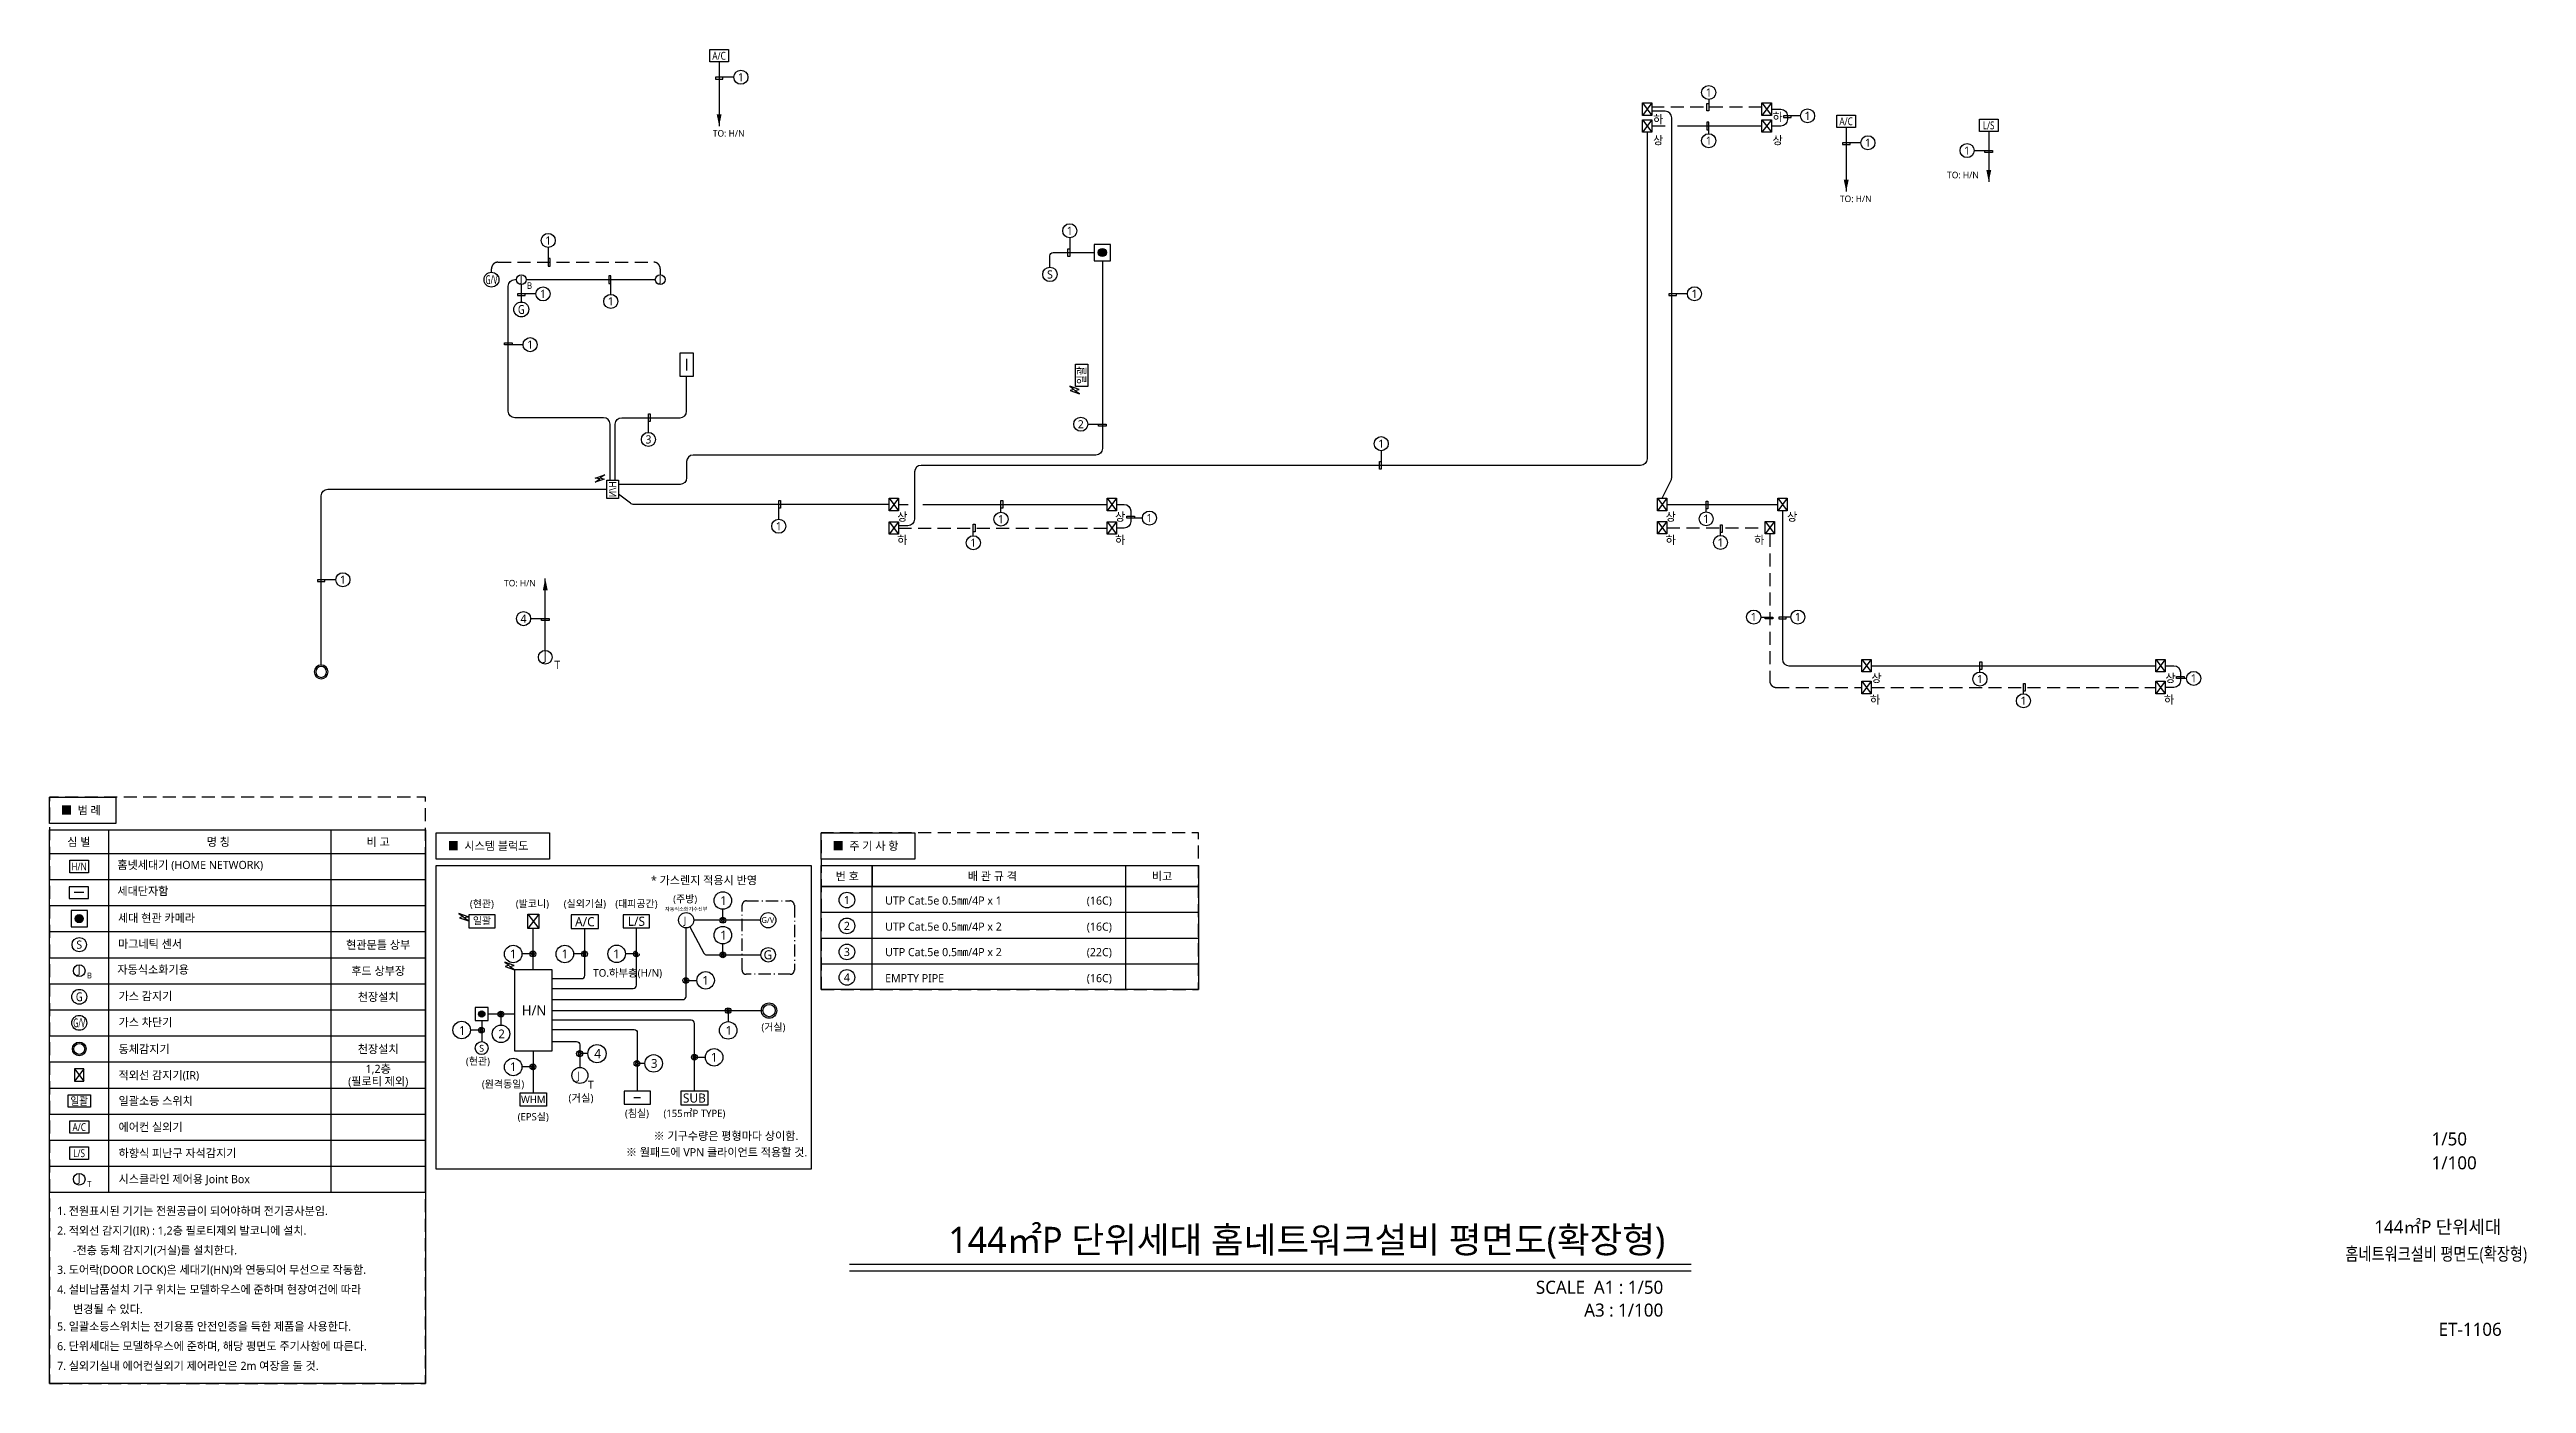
# Model space of a CAD drawing. Header units: millimetres. Extents: x 8480 to 294185, y -114350 to -87474.
# Drawn here: x 214155 to 252185, y -114350 to -93880 of the extents above; entities that cross this region are included whole.
import ezdxf
from ezdxf.enums import TextEntityAlignment as Align
from ezdxf.xclip import XClip

# ---------------------------------------------------------------- set-up
doc = ezdxf.new("R2010")
doc.units = ezdxf.units.MM
doc.header["$LTSCALE"] = 50
doc.header["$XCLIPFRAME"] = 2
doc.linetypes.add('DD6', pattern=[6, 3.75, -1, 0.25, -1])
doc.linetypes.add('H', pattern=[6, 4, -2])
for name, color, linetype in [('e-con', 1, 'Continuous'), ('E-SYM', 2, 'Continuous'), ('E-TEXT', 7, 'Continuous'), ('e-wire', 4, 'Continuous'), ('e-wire3s', 4, 'H'), ('E_SYM', 2, 'Continuous'), ('EZ-HN-TEXT', 2, 'Continuous'), ('HN', 1, 'Continuous'), ('J', 3, 'Continuous'), ('NOTE', 7, 'Continuous'), ('R', 6, 'Continuous'), ('SYM', 3, 'Continuous'), ('TEX', 3, 'Continuous'), ('TEXT', 2, 'Continuous'), ('title', 2, 'Continuous'), ('전열-E-SYM', 2, 'Continuous'), ('지시선', 1, 'Continuous'), ('천정', 4, 'Continuous'), ('통신단자함', 2, 'Continuous')]:
    doc.layers.add(name, color=color, linetype=linetype)
doc.styles.add('mg', font='malgun.ttf')

msp = doc.modelspace()

# ---------------------------------------------------------------- texts
at = {"layer": 'E-TEXT', "style": 'mg'}
msp.add_text('T', height=125, dxfattribs=at).set_placement((221906.1958107627, -103384.2230480068))
at = {"layer": 'TEX', "style": 'mg'}
for s, p in [('1', (224769.7165178779, -94304.94417088297)), ('1', (239629.4453653237, -94538.70188037053, 2.135219351799583e-09)), ('하', (238853.4416289856, -94947.90684065086, 2.135219351799583e-09)), ('하', (240688.4416289893, -94912.15406770117, 2.135219351799583e-09)), ('1', (241147.0702572611, -94896.81747693734, 2.135219351799583e-09)), ('상', (238853.4416289856, -95268.83422325234, 2.135219351799583e-09)), ('1', (239629.4453653237, -95278.80105876594, 2.135219351799583e-09)), ('상', (240688.4416289893, -95268.83422324757, 2.135219351799583e-09)), ('1', (242074.7165179354, -95309.94417087319)), ('1', (243596.3428206099, -95430.10697928259)), ('1', (221812.1542843921, -96809.41381170205)), ('1', (229818.7507581233, -96661.23859905875)), ('1', (221731.7985272231, -97628.6987311712)), ('1', (222772.6596032416, -97744.03878475027)), ('1', (239410.6969622386, -97627.9065662327)), ('1', (221533.9483082738, -98408.51724897198)), ('2', (229987.943677817, -99629.87563993024, 1.50000000213522)), ('3', (223349.9679487816, -99862.54034449968)), ('1', (234601.4453651184, -99928.03128792474)), ('1', (225350.9139220666, -101194.2597708369, 2.135219351799583e-09)), ('상', (227248.8655716631, -101046.7440209838, 2.135219351799583e-09)), ('1', (228763.4674386245, -101086.515083101, 2.135219351799583e-09)), ('상', (230592.865571663, -101046.744020972, 2.135219351799583e-09)), ('1', (231042.5270468851, -101069.4630385662)), ('상', (239046.3655717047, -101046.7440209838, 2.135219351799583e-09)), ('1', (239590.8829617104, -101081.4277762033, 2.135219351799583e-09)), ('상', (240911.9676928036, -101046.7440209838, 2.135219351799583e-09)), ('하', (227248.8655716631, -101403.4241765302, 2.135219351799583e-09)), ('1', (228338.856798772, -101448.4639244968, 2.135219351799583e-09)), ('하', (230592.865571663, -101403.4241765184, 2.135219351799583e-09)), ('하', (239046.3655717047, -101403.4241765302, 2.135219351799583e-09)), ('1', (239810.9674386661, -101444.1685976106, 2.135219351799583e-09)), ('하', (240406.4492517095, -101403.4241765302, 2.135219351799583e-09)), ('1', (218659.1529039276, -102015.8766422034)), ('4', (221432.9682231947, -102612.961419419)), ('1', (240320.4199416051, -102588.5106915836, 2.135219334675753e-09)), ('1', (240997.8556235963, -102588.5106915836, 2.135219334675753e-09)), ('하', (242183.8655717209, -103854.5865099238, 2.135219351799583e-09)), ('상', (242205.4676928198, -103521.7440209955, 2.135219351799583e-09)), ('1', (243794.3356671985, -103540.219206467, 2.135219351799583e-09)), ('1', (244462.2765116714, -103873.0616954069, 2.135219351799583e-09)), ('하', (246697.8655717209, -103854.5865099121, 2.135219351799583e-09)), ('상', (246719.4676928198, -103521.7440209839, 2.135219351799583e-09)), ('1', (247075.8384751183, -103529.9098623384))]:
    msp.add_text(s, height=125, dxfattribs=at).set_placement(p, align=Align.MIDDLE)
at = {"layer": 'TEX', "color": 3, "style": 'mg', "width": 0.9}
msp.add_text('B', height=100, dxfattribs=at).set_placement((221525.139832005, -97501.87387260603), align=Align.MIDDLE)
at = {"layer": 'TEXT', "linetype": 'Continuous', "style": 'mg'}
for p in [(224581.8187377373, -95165.51103535376), (243532.8175855452, -95805.3568712952), (241886.8187377948, -96170.51103534398), (221376.3600061085, -102068.3592573359)]:
    msp.add_text('TO: H/N', height=100, dxfattribs=at).set_placement(p, align=Align.MIDDLE)
at = {"layer": 'TEXT', "color": 2, "style": 'mg'}
msp.add_text('144㎡P 단위세대 홈네트워크설비 평면도(확장형)', height=400, dxfattribs=at).set_placement((238961.6545742195, -112346.3036712737), align=Align.RIGHT)
for s, p in [('SCALE  A1 : 1/50', (238931.4774729044, -112873.847180628)), ('A3 : 1/100', (238931.4774729044, -113223.847180628))]:
    msp.add_text(s, height=200, dxfattribs=at).set_placement(p, align=Align.MIDDLE_RIGHT)
at = {"layer": 'title', "color": 2, "style": 'mg'}
for s, p in [('1/50', (250728.6000151102, -110597.1089837116)), ('1/100', (250728.6000151102, -110964.2690235204))]:
    msp.add_text(s, height=200.000000000001, dxfattribs=at).set_placement(p, align=Align.MIDDLE_LEFT)
msp.add_text('144㎡P 단위세대 ', height=200.000000000001, dxfattribs=at).set_placement((250857.0698694469, -111948.578431451), align=Align.MIDDLE_CENTER)
at = {"layer": 'title', "color": 2, "style": 'mg', "width": 0.8}
msp.add_text('홈네트워크설비 평면도(확장형)', height=200.000000000001, dxfattribs=at).set_placement((250798.9021285659, -112361.6527711825), align=Align.MIDDLE_CENTER)
at = {"layer": 'title', "style": 'mg'}
msp.add_text('ET-1106', height=200, dxfattribs=at).set_placement((251320.5363291489, -113519.354305431), align=Align.MIDDLE_CENTER)

# ---------------------------------------------------------------- blocks, each defined once
blk = doc.blocks.new('홈넷세대기 블럭')
at = {"layer": 'E-SYM'}
blk.add_lwpolyline([(80517.52670027985, 189973.8928177827), (80867.52670027985, 189973.8928177827), (80867.52670027985, 190201.3928177827), (80517.52670027985, 190201.3928177827)], close=True, dxfattribs=at)
at = {"layer": 'E-SYM', "color": 1, "style": 'mg', "width": 0.9}
blk.add_text('H/N', height=140, dxfattribs=at).set_placement((80692.52670027985, 190087.6428177827), align=Align.MIDDLE_CENTER)
blk = doc.blocks.new('100-89')
at = {"layer": 'E-SYM', "linetype": 'Continuous'}
blk.add_circle((0, 0), 150, dxfattribs=at)
at = {"layer": 'e-con', "linetype": 'Continuous', "style": 'mg'}
blk.add_text('J', height=200, dxfattribs=at).set_placement((0, 0), align=Align.MIDDLE)
blk = doc.blocks.new('A$C6D592EF3')
at = {"layer": 'SYM', "color": 2}
for radius in [105.0000000001026, 84.00000000008208]:
    blk.add_circle((132.5807033714664, 160.1616563954335, 1.432334999994997e-09), radius, dxfattribs=at)
blk = doc.blocks.new('A$C4bec3cc4')
at = {"layer": 'SYM', "color": 4, "ltscale": 3}
blk.add_blockref('A$C6D592EF3', (-237.5807033715537, -160.1616563954303, -1.432334999994898e-09), dxfattribs=at)
blk = doc.blocks.new('에어컨 실외기')
at = {"layer": 'SYM', "color": 2, "elevation": -6.750741089366483e-07}
blk.add_lwpolyline([(-332052.3284605891, 105245.3959296115), (-331763.7189115224, 105245.3959296115), (-331763.7189115224, 105054.6040703885), (-332052.3284605891, 105054.6040703885)], close=True, dxfattribs=at)
at = {"layer": 'SYM', "color": 1, "style": 'mg', "width": 0.8}
blk.add_text('A/C', height=120.1607643991567, dxfattribs=at).set_placement((-331910, 105150), align=Align.MIDDLE_CENTER)
blk = doc.blocks.new('50AR')
at = {"layer": '천정', "linetype": 'Continuous'}
blk.add_lwpolyline([(0, 0, 75, 0, 0), (180.2009621336838, 0, 0, 0, 0)], format="xyseb", dxfattribs=at)
blk = doc.blocks.new('A$C5b1b9f38')
at = {"layer": '천정', "linetype": 'Continuous', "xscale": -1}
blk.add_blockref('50AR', (180.2009621337056, 0), dxfattribs=at)
blk = doc.blocks.new('하향식 피난구 자석감지기')
at = {"layer": 'SYM', "color": 2, "elevation": -6.750741089366483e-07}
blk.add_lwpolyline([(-331372.3284605891, 105245.3959296115), (-331083.7189115224, 105245.3959296115), (-331083.7189115224, 105054.6040703885), (-331372.3284605891, 105054.6040703885)], close=True, dxfattribs=at)
at = {"layer": 'SYM', "color": 1, "style": 'mg', "width": 0.8}
blk.add_text('L/S', height=120.1607643991567, dxfattribs=at).set_placement((-331230, 105150), align=Align.MIDDLE_CENTER)
blk = doc.blocks.new('가스 감지기')
at = {"layer": 'SYM', "color": 2}
blk.add_circle((-336270.6627018001, 111089.2047672422, 1.6392847125e-06), 114.3062539447719, dxfattribs=at)
at = {"layer": 'TEX', "color": 1, "style": 'mg', "width": 0.8}
blk.add_text('G', height=135, dxfattribs=at).set_placement((-336270.6627018001, 111089.2047672422, 1.6392847125e-06), align=Align.MIDDLE)
blk = doc.blocks.new('50J')
at = {"layer": 'J'}
blk.add_circle((0, 75), 75, dxfattribs=at)
at = {"layer": 'J', "style": 'mg', "width": 1.5}
blk.add_text('J', height=97.5, dxfattribs=at).set_placement((-1.582120506165666, 31.53265260341141), align=Align.CENTER)
blk = doc.blocks.new('가스 차단기')
at = {"layer": 'SYM', "color": 2}
blk.add_circle((-336270.6627018001, 111509.2047672422, 1.6392847125e-06), 114.3062539447719, dxfattribs=at)
at = {"layer": 'TEX', "color": 1, "style": 'mg', "width": 0.5}
blk.add_text('G/V', height=135, dxfattribs=at).set_placement((-336270.6627018001, 111509.2047672422, 1.6392847125e-06), align=Align.MIDDLE)
blk = doc.blocks.new('A$C49EC5F35')
at = {"layer": 'SYM', "color": 1, "elevation": 2.135219351799583e-09}
blk.add_lwpolyline([(144.0001487655099, 192.0000549711258), (0.0001487655099481344, 192.0000549711258), (0.0001487655099481344, 5.497112579178065e-05), (144.0001487655099, 5.497112579178065e-05)], close=True, dxfattribs=at)
at = {"layer": 'SYM', "color": 1}
for points in [[(0.0001487655099481344, 192.0000549711258), (144.0001487655099, 5.497112579178065e-05)], [(144.0001487655099, 192.0000549711258), (0.0001487655099481344, 5.497112579178065e-05)]]:
    blk.add_lwpolyline(points, dxfattribs=at)
blk = doc.blocks.new('A$Cccbf2acf')
at = {"layer": 'SYM', "color": 4, "ltscale": 3}
blk.add_blockref('A$C49EC5F35', (-144.0001487655099, -192.0000549711258), dxfattribs=at)
blk = doc.blocks.new('EFCL')
at = {"layer": 'SYM'}
h = blk.add_hatch(color=6, dxfattribs=at)
edge = h.paths.add_edge_path()
edge.add_arc((0, 0), 150, 0, 360)
at = {"layer": 'SYM', "color": 6}
blk.add_lwpolyline([(-300, -300), (300, -300), (300, 300), (-300, 300)], close=True, dxfattribs=at)
blk.add_circle((0, 0), 150, dxfattribs=at)
blk.add_circle((0, 0), 150, dxfattribs=at)
blk = doc.blocks.new('A$C6a344dfd')
at = {"layer": 'SYM', "color": 3}
blk.add_circle((0, 110.8713188571419), 110.8713188571428, dxfattribs=at)
at = {"layer": 'SYM', "color": 3, "style": 'mg'}
blk.add_text('S', height=125, dxfattribs=at).set_placement((0, 110.8713188571419), align=Align.MIDDLE)
blk = doc.blocks.new('100-57')
at = {"layer": 'E-SYM', "linetype": 'Continuous'}
blk.add_line((-125.0000000000008, 150), (125.0000000000008, 150), dxfattribs=at)
at = {"layer": 'E-SYM'}
blk.add_lwpolyline([(-250, 0), (250, 0), (250, 300), (-250, 300)], close=True, dxfattribs=at)
blk = doc.blocks.new('F19')
at = {"layer": 'E_SYM', "elevation": -8.42717512655916e-09}
blk.add_lwpolyline([(-2.138609384672733, 1.190859187991009), (2.138609384672748, 1.190859187991009), (2.138609384672748, -1.190859187976457), (-2.138609384672733, -1.190859187976457)], close=True, dxfattribs=at)
at = {"layer": 'TEX', "color": 1, "style": 'mg', "width": 0.9}
blk.add_text('일괄', height=1.500006875582806, dxfattribs=at).set_placement((0, 7.275957614183426e-12), align=Align.MIDDLE_CENTER)
blk = doc.blocks.new('HN')
at = {"layer": 'E_SYM'}
blk.add_lwpolyline([(52707.29722993978, -39358.24764285458), (52995.90677900641, -39358.24764285458), (52995.90677900641, -39549.0395020776), (52707.29722993978, -39549.0395020776)], close=True, dxfattribs=at)
at = {"layer": 'TEXT', "color": 1, "style": 'mg', "width": 0.8}
blk.add_text('H/N', height=120.1607643991567, dxfattribs=at).set_placement((52849.62569052883, -39453.6435724661, 6.750741089366483e-07), align=Align.MIDDLE_CENTER)
blk = doc.blocks.new('NOTE-1')
at = {"layer": 'NOTE', "color": 1}
for p, q in [((409293.6464656417, -123120.4602976764), (409293.646465639, -117560.5063146129)), ((409293.646465639, -117560.5063146129), (415065.1048469289, -117560.5063146129)), ((410205.3630134824, -123120.4602976764), (410205.363013465, -117560.5063146129)), ((413614.6122602645, -117560.5063146129), (413614.6122602844, -123120.4602976764)), ((415065.1048469289, -117560.5063146129), (415065.1048469336, -123120.4602976764)), ((409293.646465639, -117920.5033350983), (415065.1048469297, -117920.5033350983)), ((415065.1048469341, -123120.4602976764), (415065.1048469305, -117920.5033350983)), ((409293.646465639, -118320.5000245276), (415065.1048469305, -118320.5000245276)), ((409293.6464656427, -118720.496713956), (415065.1048469343, -118720.496713956)), ((409293.6464656427, -119120.4934033844), (415065.1048469343, -119120.4934033844)), ((409293.6464656427, -119520.4900928137), (415065.1048469343, -119520.4900928137)), ((409293.6464656423, -119920.4867822438), (415065.1048469339, -119920.4867822438)), ((409293.6464656423, -120320.4834716723), (415065.1048469339, -120320.4834716723)), ((409293.6464656423, -120720.4801611024), (415065.1048469339, -120720.4801611024)), ((409293.6464656423, -121120.4768505308), (415065.1048469339, -121120.4768505308)), ((409293.6464656412, -121520.4735399609), (415065.1048469328, -121520.4735399609)), ((409293.6464656434, -121920.470229391), (415065.104846935, -121920.470229391)), ((409293.6464656438, -121920.470229391), (415065.1048469354, -121920.470229391)), ((409293.6464656438, -122320.4669188211), (415065.1048469354, -122320.4669188211)), ((409293.6464656602, -122720.4636082479), (415065.1048469517, -122720.4636082479)), ((410075.3630134693, -126797.4903529008), (410075.3630134693, -127117.4877044441)), ((410075.3630134693, -127117.4877044441), (410075.3630134693, -126797.4903529008)), ((413966.8381738906, -126797.4903529008), (413966.8381738906, -127117.4877044441)), ((409293.6464656429, -127117.4877044441), (415085.104846934, -127117.4877044441)), ((409293.6464656432, -128699.0921638011), (409293.6464656429, -127117.4877044441)), ((410075.3630134692, -128699.0921638011), (410075.3630134693, -127117.4877044441)), ((413966.8381738906, -127117.4877044441), (413966.8381738906, -128699.0921638011)), ((415085.104846934, -127117.4877044441), (415085.104846934, -128699.0921638011)), ((415085.104846935, -127517.4843938733), (409293.6464656429, -127517.4843938733)), ((415085.104846935, -127917.4810833025), (409293.6464656429, -127917.4810833025)), ((415085.104846935, -128308.2866235518), (409293.6464656429, -128308.2866235518)), ((415085.104846935, -128699.0921638011), (409293.6464656429, -128699.0921638011))]:
    blk.add_line(p, q, dxfattribs=at)
for points in [[(409293.646465639, -117057.3063146129), (410311.3853114761, -117057.3063146129), (410311.3853114761, -117460.5063146129), (409293.646465639, -117460.5063146129)], [(409293.6464656439, -123120.4602976764), (415065.1048469474, -123120.4602976764), (415065.1048469486, -126054.1396934734), (409293.6464656447, -126054.1396934734)], [(409293.6464656416, -126294.2903529008), (410731.3853114787, -126294.2903529008), (410731.3853114787, -126697.4903529008), (409293.6464656416, -126697.4903529008)], [(409293.6464656416, -126797.4903529008), (415085.1048469336, -126797.4903529008), (415085.1048469336, -127117.4877044441), (409293.6464656416, -127117.4877044441)]]:
    blk.add_lwpolyline(points, close=True, dxfattribs=at)
for centre in [(409687.6948801335, -127326.629471352), (409687.6948801335, -127722.7471853306), (409687.6948801335, -128122.7438747599), (409687.6948801335, -128513.5494150092)]:
    blk.add_circle(centre, 119.9990068287267, dxfattribs=at)
at = {"layer": 'SYM', "color": 2, "linetype": 'Continuous', "xscale": 0.5992808219178083, "yscale": 0.5992808219178083, "zscale": 0.5992808219178083, "rotation": 180}
blk.add_blockref('100-57', (409744.1814230247, -118430.6062459541), dxfattribs=at)
at = {"layer": 'SYM', "color": 2, "xscale": 0.4166697985492647, "yscale": 0.4166697985492647, "zscale": 0.4166697985492647, "rotation": 270}
blk.add_blockref('EFCL', (409749.5047395539, -118920.4950586702), dxfattribs=at)
at = {"layer": 'SYM', "color": 3}
for name, p in [('A$C6a344dfd', (409749.5047395539, -119431.3630669557)), ('가스 감지기', (746020.167441354, -231209.6898942002, -1.6392847125e-06)), ('가스 차단기', (746020.167441354, -232029.6865836287, -1.6392847125e-06))]:
    blk.add_blockref(name, p, dxfattribs=at)
at = {"layer": 'SYM', "color": 2}
for name, p, xscale, yscale, zscale in [('100-89', (409749.5047395539, -119720.4884375279), 0.6, 0.6, 0.6), ('F19', (409749.5047395539, -121720.4718846751), 80.1068090787717, 80.1068090787717, 80.1068090787717), ('100-89', (409749.5047395668, -122920.4619529629), 0.6, 0.6, 0.6)]:
    blk.add_blockref(name, p, dxfattribs=dict(at, xscale=xscale, yscale=yscale, zscale=zscale))
at = {"layer": 'SYM', "color": 4}
for name, p in [('A$C4bec3cc4', (409854.504739554, -120920.4785058166)), ('A$Cccbf2acf', (409821.5047395539, -121224.475195245)), ('에어컨 실외기', (741659.5047395551, -227270.4685741052))]:
    blk.add_blockref(name, p, dxfattribs=at)
at = {"layer": 'SYM', "color": 4, "transparency": 33554687}
blk.add_blockref('하향식 피난구 자석감지기', (740977.5284256183, -227670.4652635345, 6.750741089366483e-07), dxfattribs=at)
at = {"layer": '전열-E-SYM'}
blk.add_blockref('HN', (356897.9027350785, -78667.00415770915), dxfattribs=at)
at = {"layer": 'TEX', "style": 'mg'}
for s, p in [('■  범 례', (409469.7958216447, -117258.9063146129)), ('■  주 기 사 항', (409469.7958216473, -126495.8903529008))]:
    blk.add_text(s, height=125, dxfattribs=at).set_placement(p, align=Align.MIDDLE_LEFT)
for s, height, p in [('심 벌', 125, (409744.1814230249, -117740.5048248549)), ('명 칭', 125, (411884.9876368651, -117740.5048248557)), ('비 고', 125, (414339.8585535971, -117740.5048248557)), ('현관문틀 상부', 125, (414339.8585536003, -119320.491748099)), ('B', 90, (409906.0162114149, -119793.9644027652)), ('후드 상부장', 125, (414339.8585536007, -119720.4884375278)), ('천장설치', 125, (414339.8585536008, -120120.4851269572)), ('천장설치', 125, (414339.8585536002, -120920.4785058174)), ('1,2층', 125, (414339.858553601, -121227.7266490071)), ('(필로티 제외)', 125, (414339.858553601, -121421.3365607225)), ('T', 90, (409906.0162114279, -122993.9379182003)), ('배 관 규 격', 125, (411921.10059368, -126957.4890286724)), ('비고', 125, (414525.9715104121, -126957.4890286724)), ('1', 125, (409687.6948801335, -127326.629471352)), ('2', 125, (409687.6948801335, -127722.7471853306)), ('3', 125, (409687.6948801335, -128122.7438747599)), ('4', 125, (409687.6948801335, -128513.5494150092))]:
    blk.add_text(s, height=height, dxfattribs=at).set_placement(p, align=Align.MIDDLE)
for s, p in [('홈넷세대기 (HOME NETWORK)', (410335.2112950885, -118159.7729643615)), ('세대단자함', (410335.2112950885, -118559.7696537907)), ('세대 현관 카메라', (410344.7266374744, -118973.5859701941)), ('마그네틱 센서', (410344.7266374744, -119371.6914251855)), ('자동식소화기용', (410335.2112950926, -119766.0789998672)), ('가스 감지기 ', (410353.6193728912, -120173.2688006252)), ('가스 차단기', (410353.6193728917, -120573.2654900554)), ('동체감지기', (410353.6193728915, -120986.7103731273)), ('적외선 감지기(IR)', (410353.6193728915, -121386.7070625557)), ('일괄소등 스위치', (410353.619372891, -121781.0424431277)), ('에어컨 실외기', (410353.6193728934, -122183.1258576344)), ('하향식 피난구 자석감지기', (410353.6193728934, -122583.1225470645)), ('시스클라인 제어용 Joint Box', (410353.6193729081, -122981.0325114172)), ('1. 전원표시된 기기는 전원공급이 되어야하며 전기공사분임.', (409409.2734510278, -123468.9177651661)), ('2. 적외선 감지기(IR) : 1,2층 필로티제외 발코니에 설치.', (409409.2734510278, -123771.205224078)), ('-전층 동체 감지기(거실)를 설치한다.', (409654.5890747972, -124073.2094460195)), ('3. 도어락(DOOR LOCK)은 세대기(HN)와 연동되어 무선으로 작동함.', (409409.2734510278, -124372.2023167039)), ('4. 설비납품설치 기구 위치는 모델하우스에 준하며 현장여건에 따라', (409409.2734510278, -124674.4897756158)), ('5. 일괄소등스위치는 전기용품 안전인증을 득한 제품을 사용한다.', (409409.2734510278, -125242.341164089)), ('변경될 수 있다.', (409654.5890747972, -124976.4939975573)), ('6. 단위세대는 모델하우스에 준하며, 해당 평면도 주기사항에 따른다.', (409409.2734510278, -125544.6286230009)), ('7. 실외기실내 에어컨실외기 제어라인은 2m 여장을 둘 것.', (409409.2734510278, -125846.9160819129)), ('번 호', (409514.7233456747, -127024.5685766892)), ('UTP Cat.5e 0.5㎜/4P x 1', (410274.7276038475, -127396.9985268908)), ('(16C) ', (413369.7492898944, -127397.5352363825)), ('UTP Cat.5e 0.5㎜/4P x 2', (410274.7276038475, -127796.9952163201)), ('(16C) ', (413369.7492898944, -127797.5319258118)), ('UTP Cat.5e 0.5㎜/4P x 2', (410274.7276038475, -128187.8007565693)), ('(22C) ', (413369.7492898944, -128188.337466061)), ('EMPTY PIPE', (410274.7276038475, -128587.7974459987)), ('(16C) ', (413369.7492898944, -128588.3341554903))]:
    blk.add_text(s, height=125, dxfattribs=at).set_placement(p)
blk = doc.blocks.new('NOTE-2')
at = {"layer": 'SYM'}
h = blk.add_hatch(color=6, dxfattribs=at)
edge = h.paths.add_edge_path()
edge.add_arc((409990.9307834344, -131382.9099396026), 49.55663994825605, 0, 360)
at = {"color": 1}
for p, q in [((413693.2609337254, -129944.7879739132), (413693.2609337254, -129776.2273083726)), ((413693.2609337254, -130475.8758665534), (413693.2609337254, -130307.3152010127)), ((410777.9966585618, -130461.2825904088), (410609.4359930221, -130461.2825904088)), ((411569.8941099788, -130461.2825904088), (411401.333444439, -130461.2825904088)), ((413125.5864642494, -130866.5520029407), (413294.1471297891, -130866.5520029407)), ((410286.4513714365, -131384.5196233787), (410286.4513714365, -131553.0802889193)), ((413775.7607564597, -131331.5124484089), (413775.7607564597, -131500.0731139496)), ((409986.0992071126, -131628.9139654109), (409817.5385415729, -131628.9139654109)), ((410777.99665856, -132195.305911734), (410609.4359930203, -132195.305911734)), ((411620.3751502882, -131990.742719295), (411493.9898633535, -131990.742719295)), ((412495.9147897356, -132140.8136422185), (412374.583910092, -132140.8136422185)), ((413256.1897243052, -132046.7089245704), (413424.7503898449, -132046.7089245704))]:
    blk.add_line(p, q, dxfattribs=at)
at = {"color": 1, "transparency": 33554687}
blk.add_line((412366.623137723, -130459.6729066345), (412198.0624721831, -130459.6729066345), dxfattribs=at)
blk.add_circle((412366.623137723, -130459.6729066362), 44.27479703989329, dxfattribs=at)
at = {"color": 1}
for centre, radius, start, end in [((413693.2609337254, -129944.7879739132), 22.13739852084167, 0, 180), ((413693.2609337254, -129944.7879739132), 22.13739852084167, 180, 0), ((410777.9966585618, -130461.2825904088), 22.13739852082537, 90, 270), ((410777.9966585618, -130461.2825904088), 22.13739852082537, 270, 90), ((411569.8941099788, -130461.2825904088), 22.13739852082537, 90, 270), ((411569.8941099788, -130461.2825904088), 22.13739852082537, 270, 90), ((413693.2609337254, -130475.8758665534), 22.13739852084167, 0, 180), ((413693.2609337254, -130475.8758665534), 22.13739852084167, 180, 0), ((413125.5864642494, -130866.5520029407), 22.13739852082537, 90, 270), ((413125.5864642494, -130866.5520029407), 22.13739852082537, 270, 90), ((410286.4513714365, -131384.5196233769), 22.13739852084167, 0, 180), ((410286.4513714365, -131384.5196233769), 22.13739852084167, 180, 0), ((413775.7607564597, -131331.5124484089), 22.13739852084167, 0, 180), ((413775.7607564597, -131331.5124484089), 22.13739852084167, 180, 0), ((409986.0992071126, -131628.9139654109), 22.13739852082537, 90, 270), ((409986.0992071126, -131628.9139654109), 22.13739852082537, 270, 90), ((410777.99665856, -132195.305911734), 22.13739852082537, 90, 270), ((410777.99665856, -132195.305911734), 22.13739852082537, 270, 90), ((411493.9898633535, -131990.742719295), 23.05959927315174, 90, 270), ((411493.9898633535, -131990.742719295), 23.05959927315174, 270, 90), ((412374.583910092, -132140.8136422185), 22.13739852082537, 90, 270), ((412374.583910092, -132140.8136422185), 22.13739852082537, 270, 90), ((413256.1897243052, -132046.7089245704), 22.13739852082537, 90, 270), ((413256.1897243052, -132046.7089245704), 22.13739852082537, 270, 90)]:
    blk.add_arc(centre, radius, start, end, dxfattribs=at)
at = {"color": 1, "transparency": 33554687}
for start, end in [(90, 270), (270, 90)]:
    blk.add_arc((412366.623137723, -130459.6729066345), 22.13739852082537, start, end, dxfattribs=at)
at = {"layer": 'e-wire'}
blk.add_lwpolyline([(413256.1897243052, -132567.07807191), (413256.1897243052, -131526.3397772309, 0.414213562373095), (413206.1897243052, -131476.3397772309), (411073.1346375806, -131476.3397772309)], format="xyb", dxfattribs=at)
at = {"layer": 'EZ-HN-TEXT', "color": 1}
for points in [[(409648.5736839507, -129904.6566433672), (409787.4212300287, -129953.6751238692), (409713.7617267325, -129903.1544352936), (409784.2279485674, -129890.4879846014), (409639.0118572564, -129839.2211646856), (409707.591394808, -129886.2576678422)], [(410353.6742861014, -130654.0658280963), (410492.5218321794, -130703.0843085983), (410418.8623288831, -130652.5636200227), (410489.328550718, -130639.8971693305), (410344.1124594071, -130588.6303494147), (410412.6919969587, -130635.6668525713)]]:
    blk.add_lwpolyline(points, close=True, dxfattribs=at)
at = {"layer": 'HN', "color": 1}
for centre, radius in [((413693.2609337254, -129641.8261960114), 134.4011123612191), ((413693.2609337254, -130172.9140886515), 134.4011123612191), ((413693.2609337289, -129944.787973915), 44.27479703989329), ((410475.0348806608, -130461.2825904088), 134.4011123612191), ((410777.9966585654, -130461.2825904106), 44.27479703989329), ((411266.9323320779, -130461.2825904088), 134.4011123612191), ((411569.8941099823, -130461.2825904106), 44.27479703989329), ((412063.6613598219, -130459.6729066345), 134.4011123612191), ((413693.2609337289, -130475.8758665543), 44.27479703989329), ((413125.5864642494, -130866.5520029389), 44.27479703989329), ((413428.5482421503, -130866.5520029407), 134.4011123612191), ((409683.1374292117, -131628.9139654109), 134.4011123612191), ((410286.4513714365, -131687.4814012805), 134.4011123612191), ((410286.4513714365, -131384.5196233778), 44.27479703989329), ((413775.7607564597, -131634.4742263108), 134.4011123612191), ((413775.7607564597, -131331.5124484071), 44.27479703989329), ((409986.0992071162, -131628.9139654126), 44.27479703989329), ((411493.9898633535, -131990.7427192968), 46.1191985444728), ((411760.3751502882, -131990.7427192959), 140), ((413559.1515022061, -132046.7089245704), 134.4011123612191), ((410475.0348806591, -132195.305911734), 134.4011123612191), ((410777.99665856, -132195.3059117323), 44.27479703989329), ((412374.583910092, -132140.8136422203), 44.27479703989329), ((412630.3159020968, -132140.8136422194), 134.4011123612191), ((413256.1897243052, -132046.7089245687), 44.27479703989329)]:
    blk.add_circle(centre, radius, dxfattribs=at)
at = {"layer": 'NOTE', "color": 1}
for points in [[(409293.6464656265, -128601.4174581841), (411031.3853114637, -128601.4174581841), (411031.3853114637, -129004.6174581841), (409293.6464656265, -129004.6174581841)], [(409293.6464656265, -129104.6174581841), (415050.4962875416, -129104.6174581841), (415050.4962875416, -133765.2925742226), (409293.6464656265, -133765.2925742226)]]:
    blk.add_lwpolyline(points, close=True, dxfattribs=at)
at = {"layer": 'NOTE'}
blk.add_lwpolyline([(414226.0902092821, -129318.6992300166, 0, 0, 0), (414389.8630830243, -129318.6992300166, 0, 0, 0), (414389.8630830243, -129503.1919816943, 57.5319862663958, 0, 0), (414389.8630830243, -129647.0219473579, 0, 0, 0)], format="xyseb", dxfattribs=at)
at = {"layer": 'NOTE', "linetype": 'DD6'}
blk.add_lwpolyline([(414055.7279404845, -129647.0219473579), (414723.998225564, -129647.0219473579, -0.414213562373095), (414791.1987817446, -129714.2225035385), (414791.1987817446, -130710.7668686261, -0.414213562373095), (414728.4782626439, -130773.4873877286), (414051.2479034046, -130773.4873877286, -0.414213562373095), (413988.527384304, -130710.7668686261), (413988.527384304, -129714.2225035385, -0.414213562373095)], format="xyb", close=True, dxfattribs=at)
at = {"layer": 'SYM', "color": 2}
for p, q in [((410196.3850519296, -129858.9183171339), (409793.1817148459, -129858.9183171339)), ((409793.1817148459, -129858.9183171339), (409793.1817148459, -130060.5199856757)), ((409793.1817148459, -130060.5199856757), (410196.3850519296, -130060.5199856757)), ((410196.3850519296, -130060.5199856757), (410196.3850519296, -129858.9183171339)), ((411784.7256863005, -129861.4731471943), (411364.7256863005, -129861.4731471943)), ((411364.7256863005, -129861.4731471943), (411364.7256863005, -130071.4731471943)), ((411784.7256863005, -130071.4731471943), (411784.7256863005, -129861.4731471943)), ((412568.2248062647, -129858.9183171339), (412165.0214691811, -129858.9183171339)), ((412165.0214691811, -129858.9183171339), (412165.0214691811, -130060.5199856757)), ((412165.0214691811, -130060.5199856757), (412568.2248062647, -130060.5199856757)), ((412568.2248062647, -130060.5199856757), (412568.2248062647, -129858.9183171339)), ((411364.7256863005, -130071.4731471943), (411784.7256863005, -130071.4731471943)), ((411073.1346375806, -130703.0843085983), (410492.5218321794, -130703.0843085983)), ((410492.5218321794, -130703.0843085983), (410492.5218321794, -131950.2848259959)), ((411073.1346375806, -131950.2848259959), (411073.1346375806, -130703.0843085983)), ((410492.5218321794, -131950.2848259959), (411073.1346375806, -131950.2848259959)), ((410581.2265663364, -132794.4508174603), (410581.2265663364, -132592.8491489185)), ((410581.2265663364, -132592.8491489185), (410984.42990342, -132592.8491489185)), ((410984.42990342, -132592.8491489185), (410984.42990342, -132794.4508174603)), ((412429.0682556775, -132667.8789061827), (412328.2674214066, -132667.8789061827)), ((413466.1897243052, -132567.07807191), (413046.1897243052, -132567.07807191)), ((413046.1897243052, -132567.07807191), (413046.1897243052, -132777.07807191)), ((413466.1897243052, -132777.07807191), (413466.1897243052, -132567.07807191)), ((410984.42990342, -132794.4508174603), (410581.2265663364, -132794.4508174603)), ((413046.1897243052, -132777.07807191), (413466.1897243052, -132777.07807191))]:
    blk.add_line(p, q, dxfattribs=at)
at = {"layer": 'SYM', "color": 1}
for p, q in [((410699.0127380385, -129847.9651556143), (410866.6437317251, -129847.9651556143)), ((410699.0127380385, -130071.4731471943), (410699.0127380385, -129847.9651556143)), ((410866.6437317251, -129847.9651556143), (410699.0127380385, -130071.4731471943)), ((410699.0127380385, -129847.9651556143), (410866.6437317251, -130071.4731471943)), ((410866.6437317251, -129847.9651556143), (410866.6437317251, -130071.4731471943)), ((410866.6437317251, -130071.4731471943), (410699.0127380385, -130071.4731471943))]:
    blk.add_line(p, q, dxfattribs=at)
at = {"layer": 'SYM', "color": 6}
for p, q in [((410090.04406333, -131283.7966597052), (409891.8175035352, -131283.7966597052)), ((409891.8175035352, -131283.7966597052), (409891.8175035352, -131482.0232194991)), ((409891.8175035352, -131482.0232194991), (410090.04406333, -131482.0232194991)), ((410090.04406333, -131482.0232194991), (410090.04406333, -131283.7966597052))]:
    blk.add_line(p, q, dxfattribs=at)
at = {"layer": 'SYM', "color": 2}
blk.add_lwpolyline([(412580.2695070839, -132768.6797404518), (412580.2695070839, -132567.07807191), (412177.0661700002, -132567.07807191), (412177.0661700002, -132768.6797404518)], close=True, dxfattribs=at)
at = {"layer": 'SYM', "color": 3}
for centre, radius in [((413130.4180405675, -129943.178290138), 117.3416955374136), ((409990.9307834344, -131905.8829414687), 99.10552011068297), ((411498.8214396717, -132325.0253000227), 122.2299212158759)]:
    blk.add_circle(centre, radius, dxfattribs=at)
at = {"layer": 'SYM', "color": 2}
for centre, radius in [((414389.8630830564, -129943.178290138), 117.3416955374136), ((414389.8630830243, -130474.2661827791), 112.3113757862105), ((414403.6135385368, -131329.9027646346), 118.5111648001646), ((414403.6135385368, -131329.9027646346), 94.8089318401316)]:
    blk.add_circle(centre, radius, dxfattribs=at)
at = {"layer": 'SYM', "color": 6}
blk.add_circle((409990.9307834344, -131382.9099396026), 49.55663994825605, dxfattribs=at)
blk.add_circle((409990.9307834344, -131382.9099396026), 49.55663994825605, dxfattribs=at)
at = {"layer": '천정'}
for p, q in [((414272.521387517, -129943.178290138), (413247.7597361071, -129943.178290138)), ((409990.9307834344, -131482.0232194991), (409990.9307834344, -131806.7774213583)), ((410492.5218321794, -131382.9099396026), (410090.04406333, -131382.9099396026)), ((410782.8282348782, -131950.2848259959), (410782.8282348782, -132592.8491489185))]:
    blk.add_line(p, q, dxfattribs=at)
for points in [[(411073.1346375806, -131161.6186388271), (413080.4180405675, -131161.6186388271, 0.4142135623730951), (413130.4180405675, -131111.6186388271), (413130.4180405675, -130060.5199856757)], [(413186.1224160048, -130046.4550836054), (413403.2712747772, -130449.052503718, 0.2757225045332941), (413445.5182108956, -130474.2661827791), (414277.5517072403, -130474.2661827791)], [(411073.1346375806, -130840.2178284455), (411524.7256863005, -130840.2178284455, 0.414213562373095), (411574.7256863005, -130790.2178284455), (411574.7256863005, -130071.4731471943)], [(411073.1346375806, -131622.7767898271), (412331.4150891383, -131622.7767898271, -0.414213562373095), (412379.4154864101, -131670.777187099), (412379.4154864101, -132567.07807191)], [(411073.1346375806, -131804.4828584126), (411448.8214396717, -131804.4828584126, -0.4142135623730951), (411498.8214396717, -131854.4828584126), (411498.8214396717, -132202.7953788069)]]:
    blk.add_lwpolyline(points, format="xyb", dxfattribs=at)
at = {"layer": '천정', "transparency": 33554687}
blk.add_lwpolyline([(411073.1346375806, -130991.0707212425), (412316.623137723, -130991.0707212425, 0.4142135623730951), (412366.623137723, -130941.0707212425), (412366.623137723, -130060.5199856757)], format="xyb", dxfattribs=at)
at = {"layer": '천정'}
for points in [[(410782.82823488, -130703.0843085983), (410782.82823488, -130071.4731471943)], [(411073.1346375806, -131329.9027646346), (414285.1023737367, -131329.9027646346)]]:
    blk.add_lwpolyline(points, dxfattribs=at)
at = {"layer": 'SYM', "color": 3, "style": 'mg'}
for s, height, p in [('J', 117.3416955374136, (413091.1176497225, -130003.6650400668)), ('S', 103.8329600001441, (409953.1375133066, -131960.5648716309)), ('J', 122.2299212158759, (411457.883871361, -132388.0318097254))]:
    blk.add_text(s, height=height, dxfattribs=at).set_placement(p)
at = {"layer": 'TEX', "style": 'mg'}
blk.add_text('■  시스템 블럭도', height=125, dxfattribs=at).set_placement((409469.7958216323, -128803.0174581841), align=Align.MIDDLE_LEFT)
blk.add_text('* 가스렌지 적용시 반영', height=125, dxfattribs=at).set_placement((414218.1677614353, -129392.0007238759), align=Align.RIGHT)
for s, height, p in [('(현관)', 112.0009269676826, (409994.1098120867, -129745.6974905741)), ('(발코니)', 112.0009269676826, (410769.548595633, -129745.6974905741)), ('(실외기실)', 112.0009269676826, (411575.155525616, -129745.6974905741)), ('(거실)', 112.0009269676826, (414469.9035678422, -131637.9768980254)), ('(현관)', 112.0009269676826, (409933.0459870523, -132162.894608175)), ('(거실)', 116.6666666666667, (411515.1764874239, -132728.8721913022)), ('(EPS실)', 112.0009269676826, (410782.1546635772, -133015.3355785712)), ('(침실)', 112.0009269676826, (412374.5672189248, -132961.7720446235)), ('(155㎡P TYPE)', 112.0009269676826, (413256.6195636207, -132963.070974396))]:
    blk.add_text(s, height=height, dxfattribs=at).set_placement(p, align=Align.CENTER)
at = {"layer": 'TEX', "transparency": 33554687, "style": 'mg'}
for s, height, p in [('(대피공간)', 112.0009269676826, (412366.6231377408, -129745.6974905741)), ('TO.하부층(H/N)', 116.6666666666667, (412231.4110160724, -130810.3170381714))]:
    blk.add_text(s, height=height, dxfattribs=at).set_placement(p, align=Align.CENTER)
at = {"layer": 'TEX', "style": 'mg'}
for s, height, p in [('(주방)', 112.0009269676826, (413114.8347369512, -129615.7764152919)), ('자동식소화기수신부', 56.00046348384128, (413130.4180405675, -129771.8229802639))]:
    blk.add_text(s, height=height, dxfattribs=at).set_placement(p, align=Align.MIDDLE_CENTER)
for s, height, p in [('1', 134.4011123612191, (413702.9240863618, -129641.8261960114)), ('1', 134.4011123612191, (410475.0348806644, -130461.2825904088)), ('1', 134.4011123612191, (411266.9323320814, -130461.2825904088)), ('1', 134.4011123612191, (413702.9240863618, -130172.9140886515)), ('1', 134.4011123612191, (413428.5482421503, -130866.5520029407)), ('1', 134.4011123612191, (409692.7405205042, -131635.9352566435)), ('1', 134.4011123612191, (413785.4239090924, -131634.4742263108)), ('2', 134.4011123612191, (410296.1145240694, -131687.4814012805)), ('4', 140, (411770.2395769501, -131990.8097755756)), ('1', 134.4011123612191, (410475.0348806591, -132192.0865441854)), ('3', 134.4011123612191, (412639.9790547332, -132140.8136422194)), ('1', 134.4011123612191, (413559.1515022061, -132046.7089245705)), ('(원격동일)', 112.0009269676826, (410318.9532855202, -132460.7218483537))]:
    blk.add_text(s, height=height, dxfattribs=at).set_placement(p, align=Align.MIDDLE)
at = {"layer": 'TEX', "color": 1, "style": 'mg'}
for s, height, p in [('일괄', 112.0009269676826, (409994.7833833877, -129952.4945118785)), ('A/C', 140, (411574.7256863005, -129966.4731471943)), ('L/S', 140, (412366.623137723, -129959.7191514048)), ('H/N', 153.2172680917897, (410794.8405191184, -131328.0362872551)), ('SUB', 140, (413256.1897243052, -132672.07807191))]:
    blk.add_text(s, height=height, dxfattribs=at).set_placement(p, align=Align.MIDDLE_CENTER)
blk.add_text('G/V', height=89.60074157414604, dxfattribs=at).set_placement((414385.3352941391, -129986.1408191727), align=Align.CENTER)
at = {"layer": 'TEX', "transparency": 33554687, "style": 'mg'}
blk.add_text('1', height=134.4011123612191, dxfattribs=at).set_placement((412058.8297835038, -130461.2825904088), align=Align.MIDDLE)
at = {"layer": 'TEX', "color": 1, "style": 'mg'}
for s, height, p in [('G', 139.6924947386615, (414385.2667651486, -130474.2661827791)), ('WHM', 112.0009269676826, (410782.8282348782, -132693.6499831894))]:
    blk.add_text(s, height=height, dxfattribs=at).set_placement(p, align=Align.MIDDLE)
blk.add_text('T', height=122.2299212158759, dxfattribs=at).set_placement((411623.0859524043, -132527.7680937904))
at = {"layer": 'TEX', "color": 2, "style": 'mg'}
blk.add_text('※ 월패드에 VPN 클라이언트 적용할 것.', height=125, dxfattribs=at).set_placement((414989.5395416389, -133566.5124324122), align=Align.RIGHT)
blk.add_text('※ 기구수량은 평형마다 상이함.', height=125, dxfattribs=at).set_placement((413741.0660002549, -133254.0124324122), align=Align.MIDDLE_CENTER)

# ---------------------------------------------------------------- linework, layer by layer
at = {"layer": 'e-wire'}
for p, q in [((238961.6149414876, -95053.74965472764, 2.135219351799583e-09), (238756.2064021766, -95053.74965472819, 2.135219351799583e-09)), ((240447.2064021803, -95053.74965472342, 2.135219351799583e-09), (239147.9576341291, -95053.74965472711, 2.135219351799583e-09)), ((243929.8529367179, -95138.16381175173), (243929.8529367179, -95909.01068088475)), ((221473.2884111151, -97410.85535872681), (223456.2065300841, -97410.85535872745)), ((227191.2064017699, -100860.7496547348, 2.135219351799583e-09), (227335.966829326, -100860.7496547343, 2.135219351799583e-09)), ((227562.566992688, -100860.7496547335, 2.135219351799583e-09), (230391.2064017697, -100860.7496547231, 2.135219351799583e-09)), ((238988.7064018115, -100860.7496547348, 2.135219351799583e-09), (240688.7064018114, -100860.7496547231, 2.135219351799583e-09)), ((242126.2064018277, -103335.7496547348, 2.135219351799583e-09), (246496.2064018277, -103335.7496547348, 2.135219351799583e-09))]:
    msp.add_line(p, q, dxfattribs=at)
for points in [[(224436.2064017699, -94070.50153921437), (224436.2064017699, -95053.4644488102)], [(241741.2064018275, -95075.50153920459), (241741.2064018275, -96058.46444880043)], [(221398.2884111151, -97485.85535872681), (221398.2884111151, -97754.29938591691)], [(221766.4783393027, -103100.2399203855), (221766.4783393027, -101996.9175780891)]]:
    msp.add_lwpolyline(points, dxfattribs=at)
for points in [[(238916.7064018115, -100764.7496547348), (239057.9879093438, -100477.0363886303, 0.06480744543775321), (239061.3198660854, -100451.4377673276), (239061.3198660854, -94925.70563130587, 0.414213562373095), (238961.3198660854, -94825.70563130587), (238756.2064021766, -94825.70563130587)], [(238684.2064021766, -95149.74965472819), (238684.2064021766, -100161.5414040328, -0.4142135623730951), (238584.2064021766, -100261.5414040328), (227535.6367315389, -100261.5414040328, 0.4142135623730951), (227435.6367315389, -100361.5414040328), (227435.6367315389, -101088.2627811626, -0.414213562373095), (227335.6367315389, -101188.2627811626), (227191.2064017699, -101188.2627811626)], [(230320.0448991648, -97119.74965473152), (230320.0448991648, -100003.4267261266, -0.414213562373095), (230220.0448991648, -100103.4267261266), (224036.2064017642, -100103.4267261266, 0.4142135623730951), (223936.2064017642, -100203.4267261266), (223936.2064017642, -100452.2585833091, -0.414213562373095), (223836.2064017642, -100552.2585833091), (222891.2064018483, -100552.2585833091)], [(229515.0439596067, -97219.74965472966), (229515.0439596067, -97044.74871516674, -0.4142135623730951), (229565.0439596067, -96994.74871516674), (230195.0439596, -96994.74871516674)], [(222760.5255982769, -100487.7496547376), (222760.5255982769, -99629.03022839168, 0.4142135623730951), (222660.5255982769, -99529.03022839168), (221296.7357770652, -99529.03022839168, -0.4142135623730951), (221196.7357770652, -99429.03022839168), (221196.7357770652, -97510.85535872681, -0.414213562373095), (221296.7357770652, -97410.85535872681), (221323.2884111151, -97410.85535872681)], [(222840.5255982769, -100487.7496547376), (222840.5255982769, -99629.03022839168, -0.4142135623730951), (222940.5255982769, -99529.03022839168), (223836.2064017642, -99529.03022839168, 0.4142135623730951), (223936.2064017642, -99429.03022839168), (223936.2064017642, -98890.09708906055)], [(218325.6427878196, -103324.9726273884), (218325.6427878196, -100727.258583309, -0.4142135623730951), (218425.6427878196, -100627.258583309), (222709.8447947054, -100627.258583309)], [(230535.2064017697, -100860.7496547231), (230655.0226408481, -100860.7496547231, -0.4142135623730951), (230755.0226408481, -100960.7496547231), (230755.0226408481, -101122.6984961189, -0.414213562373095), (230655.0226408481, -101222.6984961189), (230535.2064017697, -101222.6984961189)], [(246640.2064018277, -103335.7496547232), (246771.3689233861, -103335.7496547232, -0.4142135623730951), (246871.3689233861, -103435.7496547232), (246871.3689233861, -103568.5921436632, -0.414213562373095), (246771.3689233861, -103668.5921436632), (246640.2064018277, -103668.5921436632)]]:
    msp.add_lwpolyline(points, format="xyb", dxfattribs=at)
at = {"layer": 'e-wire', "elevation": 2.135219351799583e-09}
for points in [[(240591.2064021803, -94795.36322544175), (240736.9350131927, -94795.36322544175, -0.4142135623730951), (240836.9350131927, -94895.36322544175), (240836.9350131927, -94953.74965472342, -0.414213562373095), (240736.9350131927, -95053.74965472342), (240591.2064021803, -95053.74965472342)], [(227047.2064017699, -100860.7496547348), (223134.2415959568, -100860.7496547348, -0.1633651535588435), (223073.9031252817, -100840.4946793859), (222891.2064018483, -100702.2585833091)], [(240760.7064018114, -100956.7496547231), (240760.7064018114, -103235.7496547348, 0.414213562373095), (240860.7064018114, -103335.7496547348), (241982.2064018277, -103335.7496547348)]]:
    msp.add_lwpolyline(points, format="xyb", dxfattribs=at)
at = {"layer": 'e-wire3s'}
for p, q in [((240447.2064021803, -94763.75328440827, 2.135219351799583e-09), (238756.2064021766, -94763.75328441305, 2.135219351799583e-09)), ((227191.2064017699, -101222.6984961306, 2.135219351799583e-09), (230391.2064017697, -101222.6984961189, 2.135219351799583e-09)), ((238988.7064018115, -101217.4298102812, 2.135219351799583e-09), (240495.1155980937, -101217.4298102708, 2.135219351799583e-09)), ((242126.2064018277, -103668.5921436748, 2.135219351799583e-09), (246496.2064018277, -103668.5921436748, 2.135219351799583e-09))]:
    msp.add_line(p, q, dxfattribs=at)
msp.add_lwpolyline([(220940.5381299803, -97296.54910478205), (220940.5381299803, -97242.92392781004, -0.4142135623730951), (221040.5381299803, -97142.92392781004), (223431.2065300841, -97142.92392781004, -0.414213562373095), (223531.2065300841, -97242.92392781004), (223531.2065300841, -97335.85535872745)], format="xyb", dxfattribs=at)
at = {"layer": 'e-wire3s', "elevation": 2.135219351799583e-09}
msp.add_lwpolyline([(240567.1155980937, -101313.4298102695), (240567.1155980937, -103568.5921436748, 0.414213562373095), (240667.1155980937, -103668.5921436748), (241982.2064018277, -103668.5921436748)], format="xyb", dxfattribs=at)
at = {"layer": 'EZ-HN-TEXT', "color": 1, "elevation": -6.929276544811722e-07}
msp.add_lwpolyline([(229828.0958532469, -99112.61522178745), (229966.9433993249, -99161.63370228949), (229893.2838960287, -99111.11301371391), (229963.7501178636, -99098.44656302166), (229818.5340265526, -99047.1797431059), (229887.1135641042, -99094.21624626245)], close=True, dxfattribs=at)
at = {"layer": 'EZ-HN-TEXT', "color": 1}
msp.add_lwpolyline([(222669.6258146772, -100470.5673623905), (222530.7782685992, -100519.5858428925), (222604.4377718955, -100469.065154317), (222533.9715500606, -100456.3987036247), (222679.1876413715, -100405.1318837089), (222610.6081038199, -100452.1683868655)], close=True, dxfattribs=at)
at = {"layer": 'R', "color": 3}
msp.add_line((226437.2606219031, -112520.2396528752), (239357.8212397337, -112520.2396529646), dxfattribs=at)
at = {"layer": 'R'}
msp.add_line((226437.2606219031, -112620.2396528752), (239357.8212397337, -112620.2396529646), dxfattribs=at)
at = {"layer": '지시선'}
for points in [[(224661.7165178779, -94304.94417088303), (224377.9022650613, -94304.94417088303), (224377.9022650613, -94332.68313402832), (224494.5105384785, -94332.68313402832), (224494.5105384785, -94304.94417088303)], [(241966.7165179354, -95309.94417087325), (241682.9022651188, -95309.94417087325), (241682.9022651188, -95337.68313401855), (241799.5105385361, -95337.68313401855), (241799.5105385361, -95309.94417087325)], [(243704.3428206099, -95430.10697928265), (243988.1570734265, -95430.10697928265), (243988.1570734265, -95457.84594242794), (243871.5488000093, -95457.84594242794), (243871.5488000093, -95430.10697928265)], [(221812.1542843921, -96917.41381170205), (221812.1542843921, -97201.22806451865), (221839.8932475374, -97201.22806451865), (221839.8932475374, -97084.61979110143), (221812.1542843921, -97084.61979110143)], [(229818.7507581233, -96769.23859905875), (229818.7507581233, -97053.05285187536), (229791.011794978, -97053.05285187536), (229791.011794978, -96936.44457845813), (229818.7507581233, -96936.44457845813)], [(222772.6596032416, -97636.03878475027), (222772.6596032416, -97352.22453193367), (222744.9206400963, -97352.22453193367), (222744.9206400963, -97468.83280535089), (222772.6596032416, -97468.83280535089)], [(221623.7985272231, -97628.6987311712), (221339.9842744065, -97628.6987311712), (221339.9842744065, -97656.4376943165), (221456.5925478237, -97656.4376943165), (221456.5925478237, -97628.6987311712)], [(239302.6969622386, -97627.90656623276), (239018.882709422, -97627.90656623276), (239018.882709422, -97655.64552937806), (239135.4909828392, -97655.64552937806), (239135.4909828392, -97627.90656623276)], [(221425.9483082738, -98408.51724897198), (221142.1340554572, -98408.51724897198), (221142.1340554572, -98380.77828582669), (221258.7423288744, -98380.77828582669), (221258.7423288744, -98408.51724897198)], [(223349.9679487816, -99754.54034449968), (223349.9679487816, -99470.72609168307), (223377.7069119269, -99470.72609168307), (223377.7069119269, -99587.3343651003), (223349.9679487816, -99587.3343651003)], [(234601.4453651184, -100036.0312879248), (234601.4453651184, -100319.8455407414), (234573.7064019731, -100319.8455407414), (234573.7064019731, -100203.2372673242), (234601.4453651184, -100203.2372673242)], [(230934.5270468851, -101069.4630385663), (230696.7185041395, -101069.4630385663), (230696.7185041395, -101041.724075421), (230813.3267775567, -101041.724075421), (230813.3267775567, -101069.4630385663)], [(218551.1529039276, -102015.8766422035), (218267.338651111, -102015.8766422035), (218267.338651111, -102043.6156053488), (218383.9469245282, -102043.6156053488), (218383.9469245282, -102015.8766422035)], [(221540.9682231947, -102612.961419419), (221824.7824760113, -102612.961419419), (221824.7824760113, -102640.7003825643), (221708.1742025941, -102640.7003825643), (221708.1742025941, -102612.961419419)], [(246967.8384751183, -103529.9098623385), (246813.0647866775, -103529.9098623385), (246813.0647866775, -103502.1708991932), (246929.6730600947, -103502.1708991932), (246929.6730600947, -103529.9098623385)]]:
    msp.add_lwpolyline(points, dxfattribs=at)
for points, elevation in [([(239629.4453653237, -94646.70188037059), (239629.4453653237, -94822.05742111927), (239601.7064021784, -94822.05742111927), (239601.7064021784, -94705.44914770205), (239629.4453653237, -94705.44914770205)], 2.135219351799583e-09), ([(239629.4453653237, -95170.80105876588), (239629.4453653237, -94995.4455180172), (239601.7064021784, -94995.4455180172), (239601.7064021784, -95112.05379143442), (239629.4453653237, -95112.05379143442)], 2.135219351799583e-09), ([(241039.0702572612, -94896.81747693729), (240778.6308764841, -94896.81747693729), (240778.6308764841, -94924.55644008258), (240895.2391499013, -94924.55644008258), (240895.2391499013, -94896.81747693729)], 2.135219351799583e-09), ([(230095.943677817, -99629.8756399303), (230379.7579306336, -99629.8756399303), (230379.7579306336, -99657.61460307559), (230263.1496572164, -99657.61460307559), (230263.1496572164, -99629.8756399303)], 1.50000000213522), ([(225350.9139220666, -101086.2597708369), (225350.9139220666, -100802.4455180203), (225378.6528852119, -100802.4455180203), (225378.6528852119, -100919.0537914376), (225350.9139220666, -100919.0537914376)], 2.135219351799583e-09), ([(228763.4674386245, -100978.515083101), (228763.4674386245, -100802.4455180203), (228791.2064017698, -100802.4455180203), (228791.2064017698, -100919.0537914376), (228763.4674386245, -100919.0537914376)], 2.135219351799583e-09), ([(239590.8829617104, -100973.4277762033), (239590.8829617104, -100812.0387253132), (239618.6219248557, -100812.0387253132), (239618.6219248557, -100928.6469987304), (239590.8829617104, -100928.6469987304)], 2.135219351799583e-09), ([(228338.856798772, -101340.4639244968), (228338.856798772, -101164.3943594161), (228366.5957619173, -101164.3943594161), (228366.5957619173, -101281.0026328333), (228338.856798772, -101281.0026328333)], 2.135219351799583e-09), ([(239810.9674386661, -101336.1685976106), (239810.9674386661, -101174.7795467205), (239838.7064018114, -101174.7795467205), (239838.7064018114, -101291.3878201377), (239810.9674386661, -101291.3878201377)], 2.135219351799583e-09), ([(240428.4199416051, -102588.5106915836), (240614.0337096853, -102588.5106915836), (240614.0337096853, -102616.2496547289), (240497.4254362681, -102616.2496547289), (240497.4254362681, -102588.5106915836)], 2.135219334675753e-09), ([(240889.8556235963, -102588.5106915836), (240704.2418555161, -102588.5106915836), (240704.2418555161, -102616.2496547289), (240820.8501289333, -102616.2496547289), (240820.8501289333, -102588.5106915836)], 2.135219334675753e-09), ([(243794.3356671985, -103432.219206467), (243794.3356671985, -103277.4455180262), (243822.0746303438, -103277.4455180262), (243822.0746303438, -103394.0537914434), (243794.3356671985, -103394.0537914434)], 2.135219351799583e-09), ([(244462.2765116714, -103765.061695407), (244462.2765116714, -103610.2880069662), (244490.0154748167, -103610.2880069662), (244490.0154748167, -103726.8962803834), (244462.2765116714, -103726.8962803834)], 2.135219351799583e-09)]:
    msp.add_lwpolyline(points, dxfattribs=dict(at, elevation=elevation))
for centre in [(224769.7165178779, -94304.94417088303), (239629.4453653237, -94538.70188037059, 2.135219351799583e-09), (241147.0702572611, -94896.81747693729, 2.135219351799583e-09), (239629.4453653237, -95278.80105876588, 2.135219351799583e-09), (242074.7165179354, -95309.94417087325), (243596.3428206099, -95430.10697928265), (229818.7507581233, -96661.23859905875), (221812.1542843921, -96809.41381170205), (221731.7985272231, -97628.6987311712), (222772.6596032416, -97744.03878475027), (239410.6969622386, -97627.90656623276), (221533.9483082738, -98408.51724897198), (229987.943677817, -99629.8756399303, 1.50000000213522), (223349.9679487816, -99862.54034449968), (234601.4453651184, -99928.0312879248), (225350.9139220666, -101194.2597708369, 2.135219351799583e-09), (228763.4674386245, -101086.515083101, 2.135219351799583e-09), (231042.5270468851, -101069.4630385663), (239590.8829617104, -101081.4277762033, 2.135219351799583e-09), (228338.856798772, -101448.4639244968, 2.135219351799583e-09), (239810.9674386661, -101444.1685976106, 2.135219351799583e-09), (218659.1529039276, -102015.8766422035), (221432.9682231947, -102612.961419419), (240320.4199416051, -102588.5106915836, 2.135219334675753e-09), (240997.8556235963, -102588.5106915836, 2.135219334675753e-09), (243794.3356671985, -103540.219206467, 2.135219351799583e-09), (247075.8384751183, -103529.9098623385), (244462.2765116714, -103873.061695407, 2.135219351799583e-09)]:
    msp.add_circle(centre, 108, dxfattribs=at)

# ---------------------------------------------------------------- block references
at = {"layer": 'E-SYM', "xscale": -0.7971938775510204, "yscale": 0.7971938775510204, "zscale": 0.7971938775510204, "rotation": 90}
msp.add_blockref('홈넷세대기 블럭', (374337.2306507184, -36299.67033372371), dxfattribs=at)
at = {"layer": 'E-SYM', "xscale": 0.700000000000684, "yscale": 0.700000000000684, "zscale": 0.700000000000684}
msp.add_blockref('100-89', (221766.4783393027, -103205.2399203856), dxfattribs=at)
at = {"layer": 'e-wire3s'}
ref = msp.add_blockref('NOTE-1', (-195138.5117090875, 11704.40501497418), dxfattribs=at)
XClip(ref).set_block_clipping_path([(409293.646465639, -126054.13969347341), (415065.10484694864, -117057.3063146129)])
msp.add_blockref('NOTE-2', (-189200.4692599877, 22702.3258135723), dxfattribs=at)
ref = msp.add_blockref('NOTE-1', (-183289.8589107521, 20395.198708289), dxfattribs=at)
XClip(ref).set_block_clipping_path([(409293.64646564156, -128699.0921638011), (415085.104846934, -126294.2903529008)])
at = {"layer": 'SYM', "color": 4}
for name, p in [('에어컨 실외기', (556344.2300878256, -199125.1056096029, 6.750741089366483e-07)), ('에어컨 실외기', (573649.2300878831, -200130.1056095931, 6.750741089366483e-07)), ('하향식 피난구 자석감지기', (575157.8766227736, -200192.7678821402, 6.750741089366483e-07))]:
    msp.add_blockref(name, p, dxfattribs=at)
at = {"layer": 'SYM', "color": 4, "xscale": -1}
for name, p in [('A$Cccbf2acf', (238612.2064021766, -94699.36322544652)), ('A$Cccbf2acf', (238612.2064021766, -94957.74965472819)), ('A$Cccbf2acf', (240447.2064021803, -94699.36322544175)), ('A$Cccbf2acf', (240447.2064021803, -94957.74965472342)), ('A$Cccbf2acf', (227047.2064017699, -100764.7496547348)), ('A$Cccbf2acf', (230391.2064017697, -100764.7496547231)), ('A$Cccbf2acf', (238844.7064018115, -100764.7496547348)), ('A$Cccbf2acf', (240688.7064018114, -100764.7496547231)), ('A$Cccbf2acf', (227047.2064017699, -101126.6984961306)), ('A$Cccbf2acf', (230391.2064017697, -101126.6984961189)), ('A$Cccbf2acf', (238844.7064018115, -101121.4298102812)), ('A$Cccbf2acf', (240495.1155980937, -101121.4298102695)), ('A$C4bec3cc4', (218220.6427878195, -103429.9726273885)), ('A$Cccbf2acf', (241982.2064018277, -103239.7496547348)), ('A$Cccbf2acf', (246496.2064018277, -103239.7496547232)), ('A$Cccbf2acf', (241982.2064018277, -103572.5921436748)), ('A$Cccbf2acf', (246496.2064018277, -103572.5921436632))]:
    msp.add_blockref(name, p, dxfattribs=at)
at = {"layer": 'SYM', "color": 2, "xscale": 0.4166697985492647, "yscale": 0.4166697985492647, "zscale": 0.4166697985492647, "rotation": 270}
msp.add_blockref('EFCL', (230320.0448991648, -96994.74871516674), dxfattribs=at)
at = {"layer": 'SYM', "color": 4, "linetype": 'Continuous'}
for name, p in [('가스 차단기', (557211.2008317804, -208920.060125969, -1.6392847125e-06)), ('50J', (221398.2884111151, -97485.85535872681)), ('50J', (223531.2065300841, -97485.85535872745)), ('A$C6a344dfd', (229515.0439596067, -97441.49229244397)), ('가스 감지기', (557668.9511129153, -208957.8104071039, -1.6392847125e-06))]:
    msp.add_blockref(name, p, dxfattribs=at)
at = {"layer": 'SYM', "xscale": 80.1068090787717, "yscale": 80.1068090787717, "zscale": 80.1068090787717, "rotation": 90.00000000000001}
msp.add_blockref('F19', (230000.8104762784, -98878.43248310918, 6.765723488409441e-07), dxfattribs=at)
at = {"layer": '천정', "linetype": 'H', "xscale": -1}
for p, rotation in [((224436.2064017699, -95053.46444881023), 270), ((241741.2064018275, -96058.46444880046), 270), ((221766.4783393027, -101996.9175780891), 90)]:
    msp.add_blockref('A$C5b1b9f38', p, dxfattribs=dict(at, rotation=rotation))
at = {"layer": '천정', "linetype": 'H', "rotation": 89.99999999999997}
msp.add_blockref('A$C5b1b9f38', (243929.8529367179, -95909.01068088478), dxfattribs=at)
at = {"layer": '통신단자함', "xscale": 0.7, "yscale": 0.7, "zscale": 0.7, "rotation": 270}
msp.add_blockref('100-57', (223831.2064017642, -98715.09708906055), dxfattribs=at)

msp.set_redraw_order([(e.dxf.handle, doc.entitydb.next_handle()) for e in msp.query("TEXT MTEXT ATTDEF DIMENSION ARC_DIMENSION")])  # texts and dimensions are drawn at this point

doc.saveas('drawing.dxf')
